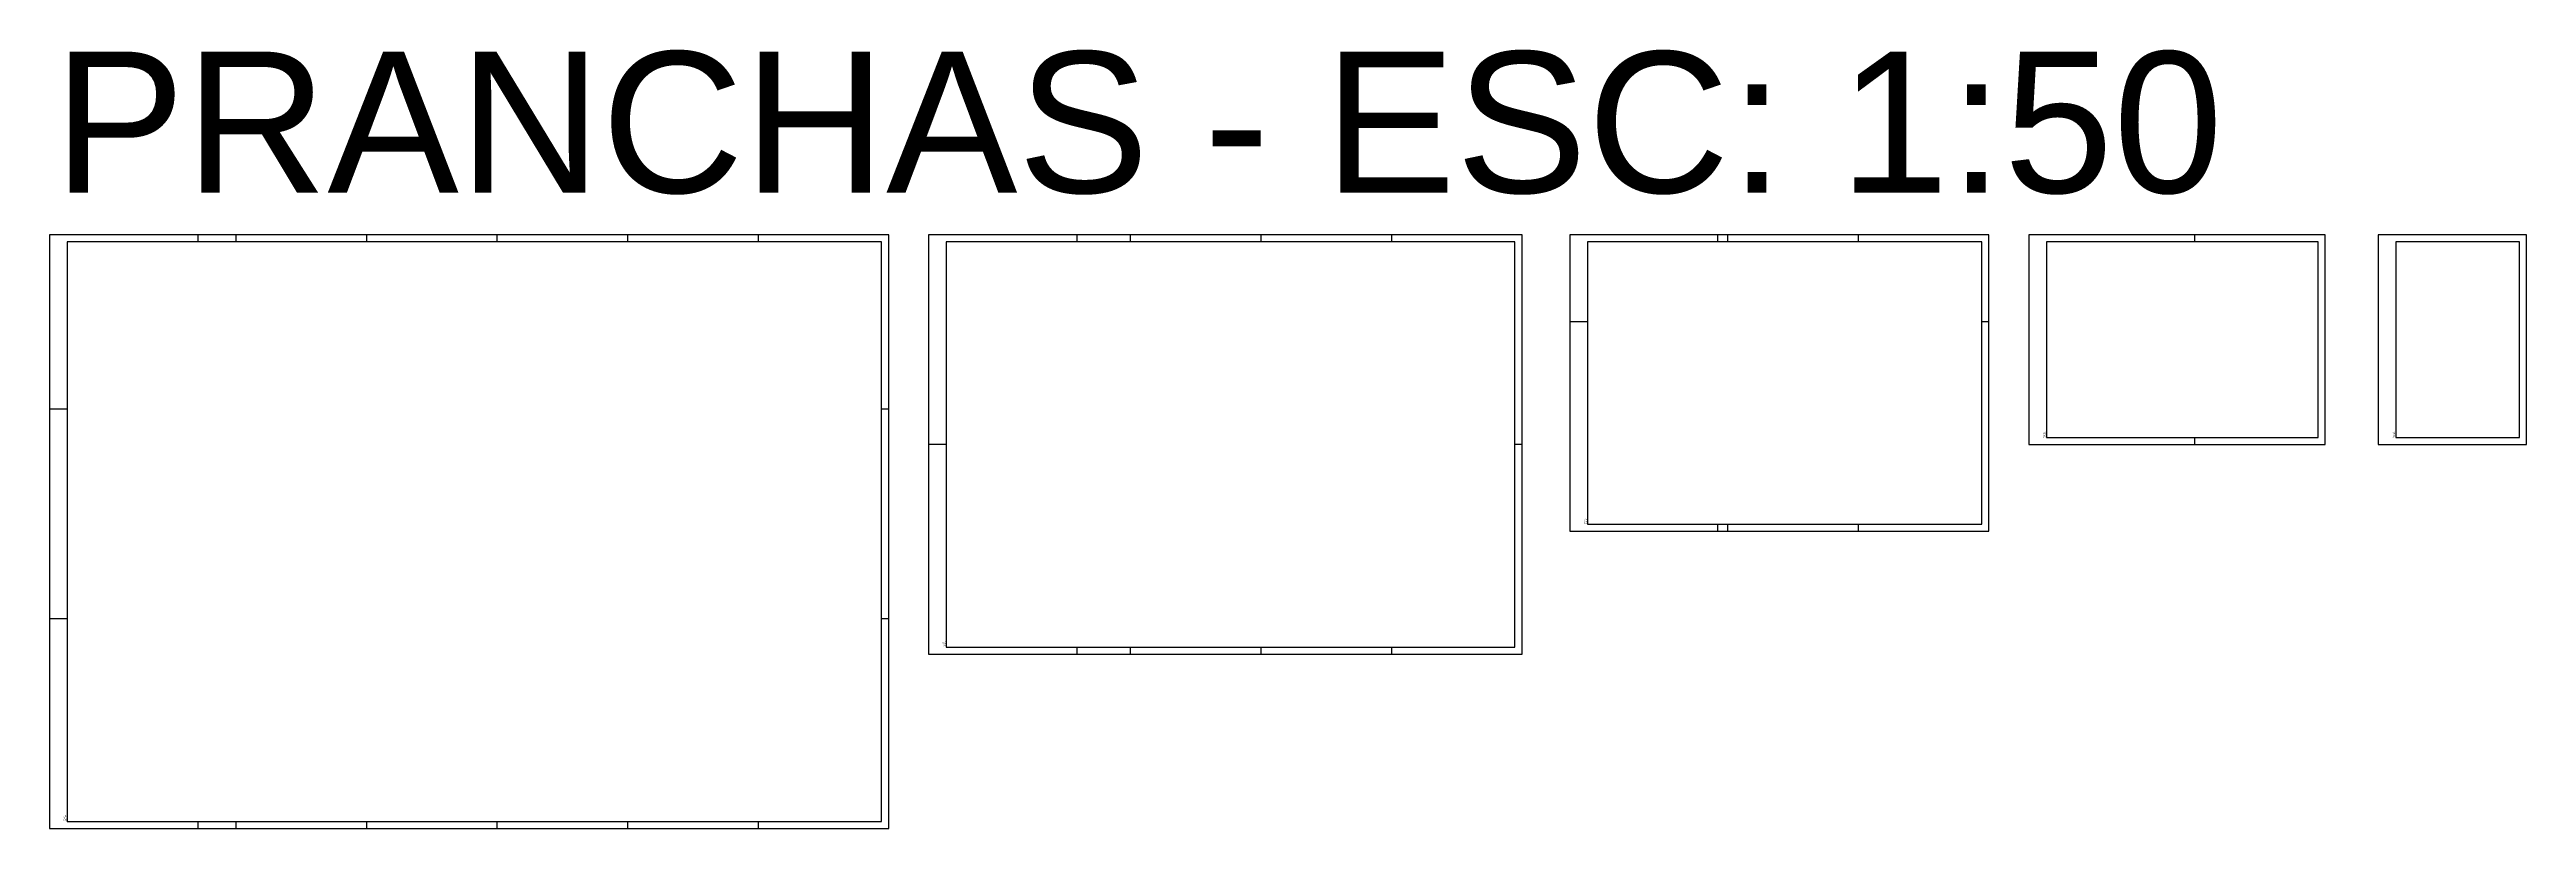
# Model space of a CAD drawing. Header units: millimetres. Extents: x 0 to 687901, y 0 to 346525.
# Drawn here: x 5320 to 22868, y 17090 to 22608 of the extents above; entities that cross this region are included whole.
import ezdxf

# ---------------------------------------------------------------- set-up
doc = ezdxf.new("R2010")
doc.units = ezdxf.units.MM
for name, color, linetype in [('ARQ_Prancha', 7, 'Continuous'), ('ARQ_Prancha lin_grossa', 111, 'Continuous'), ('ARQ_Texto', 7, 'Continuous')]:
    doc.layers.add(name, color=color, linetype=linetype)
doc.styles.add('ARIAL', font='arial.ttf')
doc.styles.add('DES-ROMANS', font='arial.ttf')

msp = doc.modelspace()

# ---------------------------------------------------------------- linework, layer by layer
at = {"layer": 'ARQ_Prancha'}
for p, q in [((6370, 21295), (6370, 21245)), ((6640, 21295), (6640, 21245)), ((7565, 21295), (7565, 21245)), ((8490, 21295), (8490, 21245)), ((9415, 21295), (9415, 21245)), ((10340, 21295), (10340, 21245)), ((12597, 21295), (12597, 21245)), ((12977, 21295), (12977, 21245)), ((13902, 21295), (13902, 21245)), ((14827, 21295), (14827, 21245)), ((15752, 21295), (15702, 21295)), ((17140, 21245), (17140, 21295)), ((17210, 21245), (17210, 21295)), ((18135, 21245), (18135, 21295)), ((19060, 21295), (19010, 21295)), ((20517, 21295), (20517, 21245)), ((16215, 20680), (16090, 20680)), ((19060, 20680), (19010, 20680)), ((5445, 20060), (5320, 20060)), ((11265, 20060), (11215, 20060)), ((20517, 19860), (20517, 19810)), ((11672, 19810), (11547, 19810)), ((15752, 19810), (15702, 19810)), ((17140, 19195), (17140, 19245)), ((17210, 19195), (17210, 19245)), ((18135, 19195), (18135, 19245)), ((5445, 18575), (5320, 18575)), ((11265, 18575), (11215, 18575)), ((12597, 18375), (12597, 18325)), ((12977, 18375), (12977, 18325)), ((13902, 18375), (13902, 18325)), ((14827, 18375), (14827, 18325)), ((6370, 17140), (6370, 17090)), ((6640, 17140), (6640, 17090)), ((7565, 17140), (7565, 17090)), ((8490, 17140), (8490, 17090)), ((9415, 17140), (9415, 17090)), ((10340, 17140), (10340, 17090))]:
    msp.add_line(p, q, dxfattribs=at)
for points in [[(5320, 17090), (11265, 17090), (11265, 21295), (5320, 21295)], [(11547, 18325), (15752, 18325), (15752, 21295), (11547, 21295)], [(16090, 19195), (19060, 19195), (19060, 21295), (16090, 21295)], [(19342, 19810), (21442, 19810), (21442, 21295), (19342, 21295)], [(21818, 19810), (22868, 19810), (22868, 21295), (21818, 21295)]]:
    msp.add_lwpolyline(points, close=True, dxfattribs=at)
at = {"layer": 'ARQ_Prancha lin_grossa'}
for points in [[(11215, 17140), (11215, 21245), (5445, 21245), (5445, 17140), (11215, 17140)], [(15702, 18375), (15702, 21245), (11672, 21245), (11672, 18375), (15702, 18375)], [(19010, 19245), (19010, 21245), (16215, 21245), (16215, 19245), (19010, 19245)], [(21392, 19860), (21392, 21245), (19467, 21245), (19467, 19860), (21392, 19860)], [(22818, 19860), (22818, 21245), (21943, 21245), (21943, 19860), (22818, 19860)]]:
    msp.add_lwpolyline(points, close=True, dxfattribs=at)

# ---------------------------------------------------------------- texts
at = {"layer": 'ARQ_Prancha', "style": 'DES-ROMANS'}
for s, p in [('ISO A3', (19450, 19861)), ('297x420', (19461, 19861)), ('ISO A4', (21927, 19861)), ('210x297', (21938, 19861)), ('ISO A2', (16199, 19246)), ('420x594', (16210, 19246)), ('ISO A1', (11655, 18376)), ('594x841', (11666, 18376)), ('ISO A0', (5428, 17141)), ('841x1189', (5440, 17141))]:
    msp.add_text(s, height=7.5, rotation=90, dxfattribs=at).set_placement(p)
at = {"layer": 'ARQ_Texto', "style": 'ARIAL'}
msp.add_text('PRANCHAS - ESC: 1:50', height=1000, dxfattribs=at).set_placement((5348, 21593))

doc.saveas('drawing.dxf')
